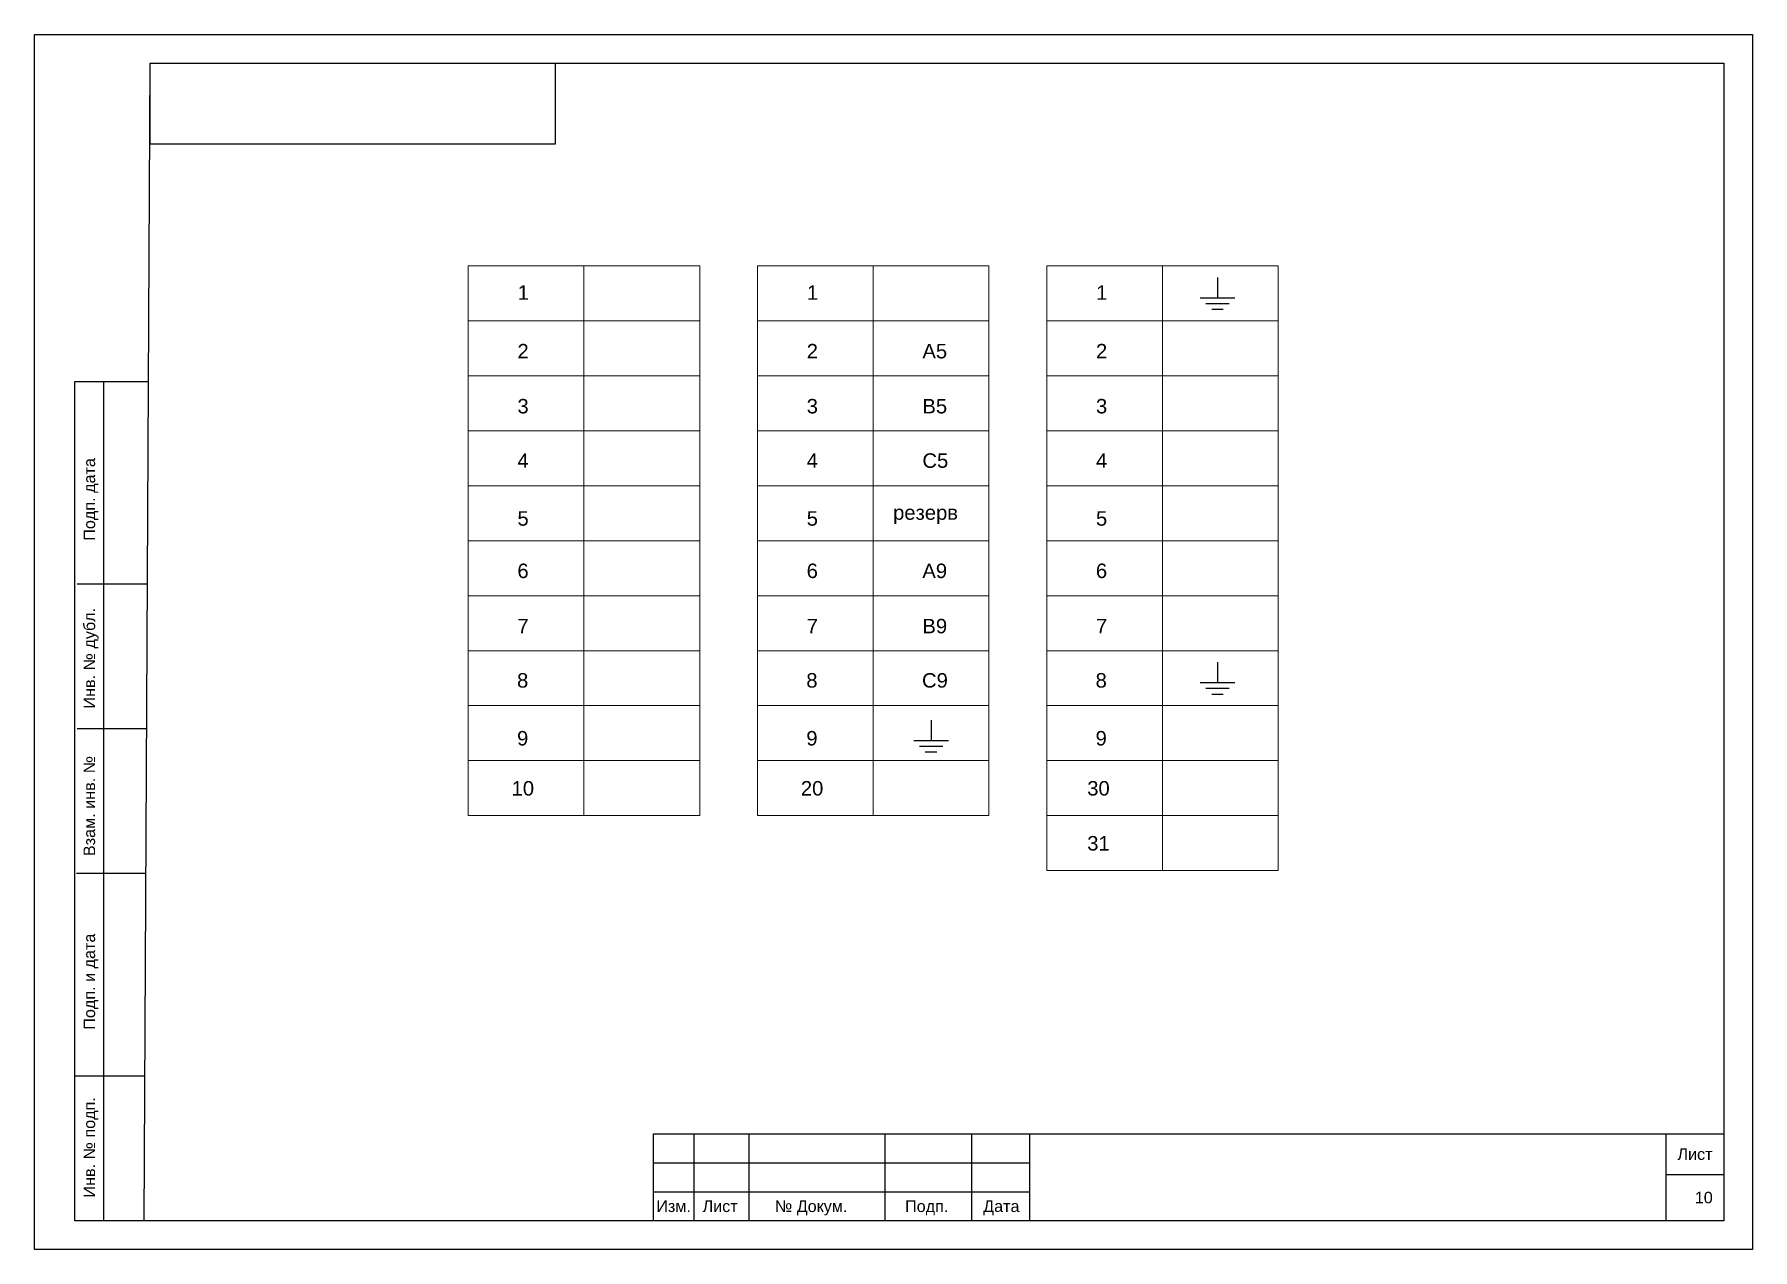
# Model space of a CAD drawing. Header units: millimetres. Extents: x 1674 to 4134, y 3039 to 4124.
# Drawn here: x 3624.5 to 3921.5, y 3290 to 3500 of the extents above; entities that cross this region are included whole.
import ezdxf

# ---------------------------------------------------------------- set-up
doc = ezdxf.new("R2010")
doc.units = ezdxf.units.MM
doc.layers.add('Аппаратура', color=7, linetype='Continuous', lineweight=20)
doc.layers.add('Рамки', color=7, linetype='Continuous', lineweight=25)
doc.styles.get("Standard").update_dxf_attribs({"font": 'arial.ttf'})

msp = doc.modelspace()

# ---------------------------------------------------------------- texts
at = {"layer": 'Рамки'}
for s, p in [('1', (3708.04, 3454.14)), ('1', (3758.04, 3454.14)), ('1', (3808.04, 3454.14)), ('2', (3708, 3444.01)), ('2', (3758, 3444.01)), ('A5', (3778, 3444.01)), ('2', (3808, 3444.01)), ('3', (3708, 3434.5)), ('3', (3758, 3434.5)), ('B5', (3778, 3434.5)), ('3', (3808, 3434.5)), ('4', (3708, 3425.1)), ('4', (3758, 3425.1)), ('C5', (3778, 3425.1)), ('4', (3808, 3425.1)), ('5', (3708, 3415.1)), ('5', (3758, 3415.1)), ('резерв', (3772.93, 3416.12)), ('5', (3808, 3415.1)), ('6', (3707.99, 3406.05)), ('6', (3757.99, 3406.05)), ('A9', (3777.99, 3406.05)), ('6', (3807.99, 3406.05)), ('7', (3708, 3396.5)), ('7', (3758, 3396.5)), ('B9', (3778, 3396.5)), ('7', (3808, 3396.5)), ('8', (3707.93, 3387.12)), ('8', (3757.93, 3387.12)), ('C9', (3777.93, 3387.12)), ('8', (3807.93, 3387.12)), ('9', (3707.93, 3377.12)), ('9', (3757.93, 3377.12)), ('9', (3807.93, 3377.12)), ('10', (3706.99, 3368.47)), ('20', (3756.99, 3368.47)), ('30', (3806.49, 3368.47)), ('31', (3806.49, 3358.97))]:
    msp.add_text(s, height=2.5).set_placement(p)
for s, p in [('Подп. дата', (3635, 3412.5)), ('Инв. № дубл.', (3635, 3383.5)), ('Взам. инв. №', (3635, 3358)), ('Подп. и дата', (3635, 3328)), ('Инв. № подп.', (3635, 3299))]:
    msp.add_text(s, height=2, rotation=90, dxfattribs=at).set_placement(p)
for s, p in [('Лист', (3908.5, 3305.5)), ('10', (3911.5, 3298)), ('Изм.', (3732, 3296.5)), ('Лист', (3740, 3296.5)), ('№ Докум.', (3752.5, 3296.5)), ('Подп.', (3775, 3296.5)), ('Дата', (3788.5, 3296.5))]:
    msp.add_text(s, height=2, dxfattribs=at).set_placement(p)

# ---------------------------------------------------------------- linework, layer by layer
at = {"lineweight": 25}
for p, q in [((3829, 3458), (3829, 3454.5)), ((3826, 3454.5), (3832, 3454.5)), ((3827, 3453.5), (3831, 3453.5)), ((3828, 3452.5), (3830, 3452.5)), ((3829, 3391.5), (3829, 3388)), ((3826, 3388), (3832, 3388)), ((3827, 3387), (3831, 3387)), ((3828, 3386), (3830, 3386)), ((3779.5, 3381.5), (3779.5, 3378)), ((3776.5, 3378), (3782.5, 3378)), ((3777.5, 3377), (3781.5, 3377)), ((3778.5, 3376), (3780.5, 3376))]:
    msp.add_line(p, q, dxfattribs=at)
at = {"layer": 'Аппаратура'}
for points in [[(3699.5, 3460), (3719.5, 3460), (3719.5, 3450.5), (3699.5, 3450.5)], [(3719.5, 3460), (3739.5, 3460), (3739.5, 3450.5), (3719.5, 3450.5)], [(3749.5, 3460), (3769.5, 3460), (3769.5, 3450.5), (3749.5, 3450.5)], [(3769.5, 3460), (3789.5, 3460), (3789.5, 3450.5), (3769.5, 3450.5)], [(3799.5, 3460), (3819.5, 3460), (3819.5, 3450.5), (3799.5, 3450.5)], [(3819.5, 3460), (3839.5, 3460), (3839.5, 3450.5), (3819.5, 3450.5)], [(3699.5, 3450.5), (3719.5, 3450.5), (3719.5, 3441), (3699.5, 3441)], [(3719.5, 3450.5), (3739.5, 3450.5), (3739.5, 3441), (3719.5, 3441)], [(3749.5, 3450.5), (3769.5, 3450.5), (3769.5, 3441), (3749.5, 3441)], [(3769.5, 3450.5), (3789.5, 3450.5), (3789.5, 3441), (3769.5, 3441)], [(3799.5, 3450.5), (3819.5, 3450.5), (3819.5, 3441), (3799.5, 3441)], [(3819.5, 3450.5), (3839.5, 3450.5), (3839.5, 3441), (3819.5, 3441)], [(3699.5, 3441), (3719.5, 3441), (3719.5, 3431.5), (3699.5, 3431.5)], [(3719.5, 3441), (3739.5, 3441), (3739.5, 3431.5), (3719.5, 3431.5)], [(3749.5, 3441), (3769.5, 3441), (3769.5, 3431.5), (3749.5, 3431.5)], [(3769.5, 3441), (3789.5, 3441), (3789.5, 3431.5), (3769.5, 3431.5)], [(3799.5, 3441), (3819.5, 3441), (3819.5, 3431.5), (3799.5, 3431.5)], [(3819.5, 3441), (3839.5, 3441), (3839.5, 3431.5), (3819.5, 3431.5)], [(3699.5, 3431.5), (3719.5, 3431.5), (3719.5, 3422), (3699.5, 3422)], [(3719.5, 3431.5), (3739.5, 3431.5), (3739.5, 3422), (3719.5, 3422)], [(3749.5, 3431.5), (3769.5, 3431.5), (3769.5, 3422), (3749.5, 3422)], [(3769.5, 3431.5), (3789.5, 3431.5), (3789.5, 3422), (3769.5, 3422)], [(3799.5, 3431.5), (3819.5, 3431.5), (3819.5, 3422), (3799.5, 3422)], [(3819.5, 3431.5), (3839.5, 3431.5), (3839.5, 3422), (3819.5, 3422)], [(3699.5, 3422), (3719.5, 3422), (3719.5, 3412.5), (3699.5, 3412.5)], [(3719.5, 3422), (3739.5, 3422), (3739.5, 3412.5), (3719.5, 3412.5)], [(3749.5, 3422), (3769.5, 3422), (3769.5, 3412.5), (3749.5, 3412.5)], [(3769.5, 3422), (3789.5, 3422), (3789.5, 3412.5), (3769.5, 3412.5)], [(3799.5, 3422), (3819.5, 3422), (3819.5, 3412.5), (3799.5, 3412.5)], [(3819.5, 3422), (3839.5, 3422), (3839.5, 3412.5), (3819.5, 3412.5)], [(3699.5, 3412.5), (3719.5, 3412.5), (3719.5, 3403), (3699.5, 3403)], [(3719.5, 3412.5), (3739.5, 3412.5), (3739.5, 3403), (3719.5, 3403)], [(3749.5, 3412.5), (3769.5, 3412.5), (3769.5, 3403), (3749.5, 3403)], [(3769.5, 3412.5), (3789.5, 3412.5), (3789.5, 3403), (3769.5, 3403)], [(3799.5, 3412.5), (3819.5, 3412.5), (3819.5, 3403), (3799.5, 3403)], [(3819.5, 3412.5), (3839.5, 3412.5), (3839.5, 3403), (3819.5, 3403)], [(3699.5, 3403), (3719.5, 3403), (3719.5, 3393.5), (3699.5, 3393.5)], [(3719.5, 3403), (3739.5, 3403), (3739.5, 3393.5), (3719.5, 3393.5)], [(3749.5, 3403), (3769.5, 3403), (3769.5, 3393.5), (3749.5, 3393.5)], [(3769.5, 3403), (3789.5, 3403), (3789.5, 3393.5), (3769.5, 3393.5)], [(3799.5, 3403), (3819.5, 3403), (3819.5, 3393.5), (3799.5, 3393.5)], [(3819.5, 3403), (3839.5, 3403), (3839.5, 3393.5), (3819.5, 3393.5)], [(3699.5, 3393.5), (3719.5, 3393.5), (3719.5, 3384), (3699.5, 3384)], [(3719.5, 3393.5), (3739.5, 3393.5), (3739.5, 3384), (3719.5, 3384)], [(3749.5, 3393.5), (3769.5, 3393.5), (3769.5, 3384), (3749.5, 3384)], [(3769.5, 3393.5), (3789.5, 3393.5), (3789.5, 3384), (3769.5, 3384)], [(3799.5, 3393.5), (3819.5, 3393.5), (3819.5, 3384), (3799.5, 3384)], [(3819.5, 3393.5), (3839.5, 3393.5), (3839.5, 3384), (3819.5, 3384)], [(3699.5, 3384), (3719.5, 3384), (3719.5, 3374.5), (3699.5, 3374.5)], [(3719.5, 3384), (3739.5, 3384), (3739.5, 3374.5), (3719.5, 3374.5)], [(3749.5, 3384), (3769.5, 3384), (3769.5, 3374.5), (3749.5, 3374.5)], [(3769.5, 3384), (3789.5, 3384), (3789.5, 3374.5), (3769.5, 3374.5)], [(3799.5, 3384), (3819.5, 3384), (3819.5, 3374.5), (3799.5, 3374.5)], [(3819.5, 3384), (3839.5, 3384), (3839.5, 3374.5), (3819.5, 3374.5)], [(3699.5, 3374.5), (3719.5, 3374.5), (3719.5, 3365), (3699.5, 3365)], [(3719.5, 3374.5), (3739.5, 3374.5), (3739.5, 3365), (3719.5, 3365)], [(3749.5, 3374.5), (3769.5, 3374.5), (3769.5, 3365), (3749.5, 3365)], [(3769.5, 3374.5), (3789.5, 3374.5), (3789.5, 3365), (3769.5, 3365)], [(3799.5, 3374.5), (3819.5, 3374.5), (3819.5, 3365), (3799.5, 3365)], [(3819.5, 3374.5), (3839.5, 3374.5), (3839.5, 3365), (3819.5, 3365)], [(3799.5, 3365), (3819.5, 3365), (3819.5, 3355.5), (3799.5, 3355.5)], [(3819.5, 3365), (3839.5, 3365), (3839.5, 3355.5), (3819.5, 3355.5)]]:
    msp.add_lwpolyline(points, close=True, dxfattribs=at)
at = {"layer": 'Рамки'}
for p, q in [((3643.5, 3295), (3644.5, 3495)), ((3644.5, 3495), (3916.5, 3495)), ((3916.5, 3495), (3916.5, 3295)), ((3631.5, 3440), (3644.22, 3440)), ((3631.5, 3295), (3631.5, 3440)), ((3636.5, 3295), (3636.5, 3440)), ((3643.92, 3405), (3631.92, 3405)), ((3643.92, 3380), (3631.92, 3380)), ((3643.8, 3355), (3631.8, 3355)), ((3643.62, 3320), (3631.62, 3320)), ((3643.62, 3320), (3631.62, 3320)), ((3643.62, 3320), (3631.62, 3320)), ((3738.5, 3310), (3738.5, 3295)), ((3748, 3310), (3748, 3295)), ((3771.5, 3310), (3771.5, 3295)), ((3786.5, 3310), (3786.5, 3295)), ((3906.5, 3310), (3906.5, 3295)), ((3731.5, 3305), (3796.5, 3305)), ((3906.5, 3303), (3916.5, 3303)), ((3731.5, 3300), (3796.5, 3300)), ((3643.5, 3295), (3631.5, 3295)), ((3916.5, 3295), (3643.5, 3295))]:
    msp.add_line(p, q, dxfattribs=at)
for points in [[(3624.5, 3500), (3921.5, 3500), (3921.5, 3290), (3624.5, 3290)], [(3644.5, 3495), (3714.5, 3495), (3714.5, 3481), (3644.5, 3481)], [(3731.5, 3295), (3731.5, 3310), (3916.5, 3310), (3916.5, 3295)], [(3731.5, 3310), (3796.5, 3310), (3796.5, 3295), (3731.5, 3295)]]:
    msp.add_lwpolyline(points, close=True, dxfattribs=at)

msp.set_redraw_order([(e.dxf.handle, doc.entitydb.next_handle()) for e in msp.query("TEXT MTEXT ATTDEF DIMENSION ARC_DIMENSION")])  # texts and dimensions are drawn at this point

doc.saveas('drawing.dxf')
